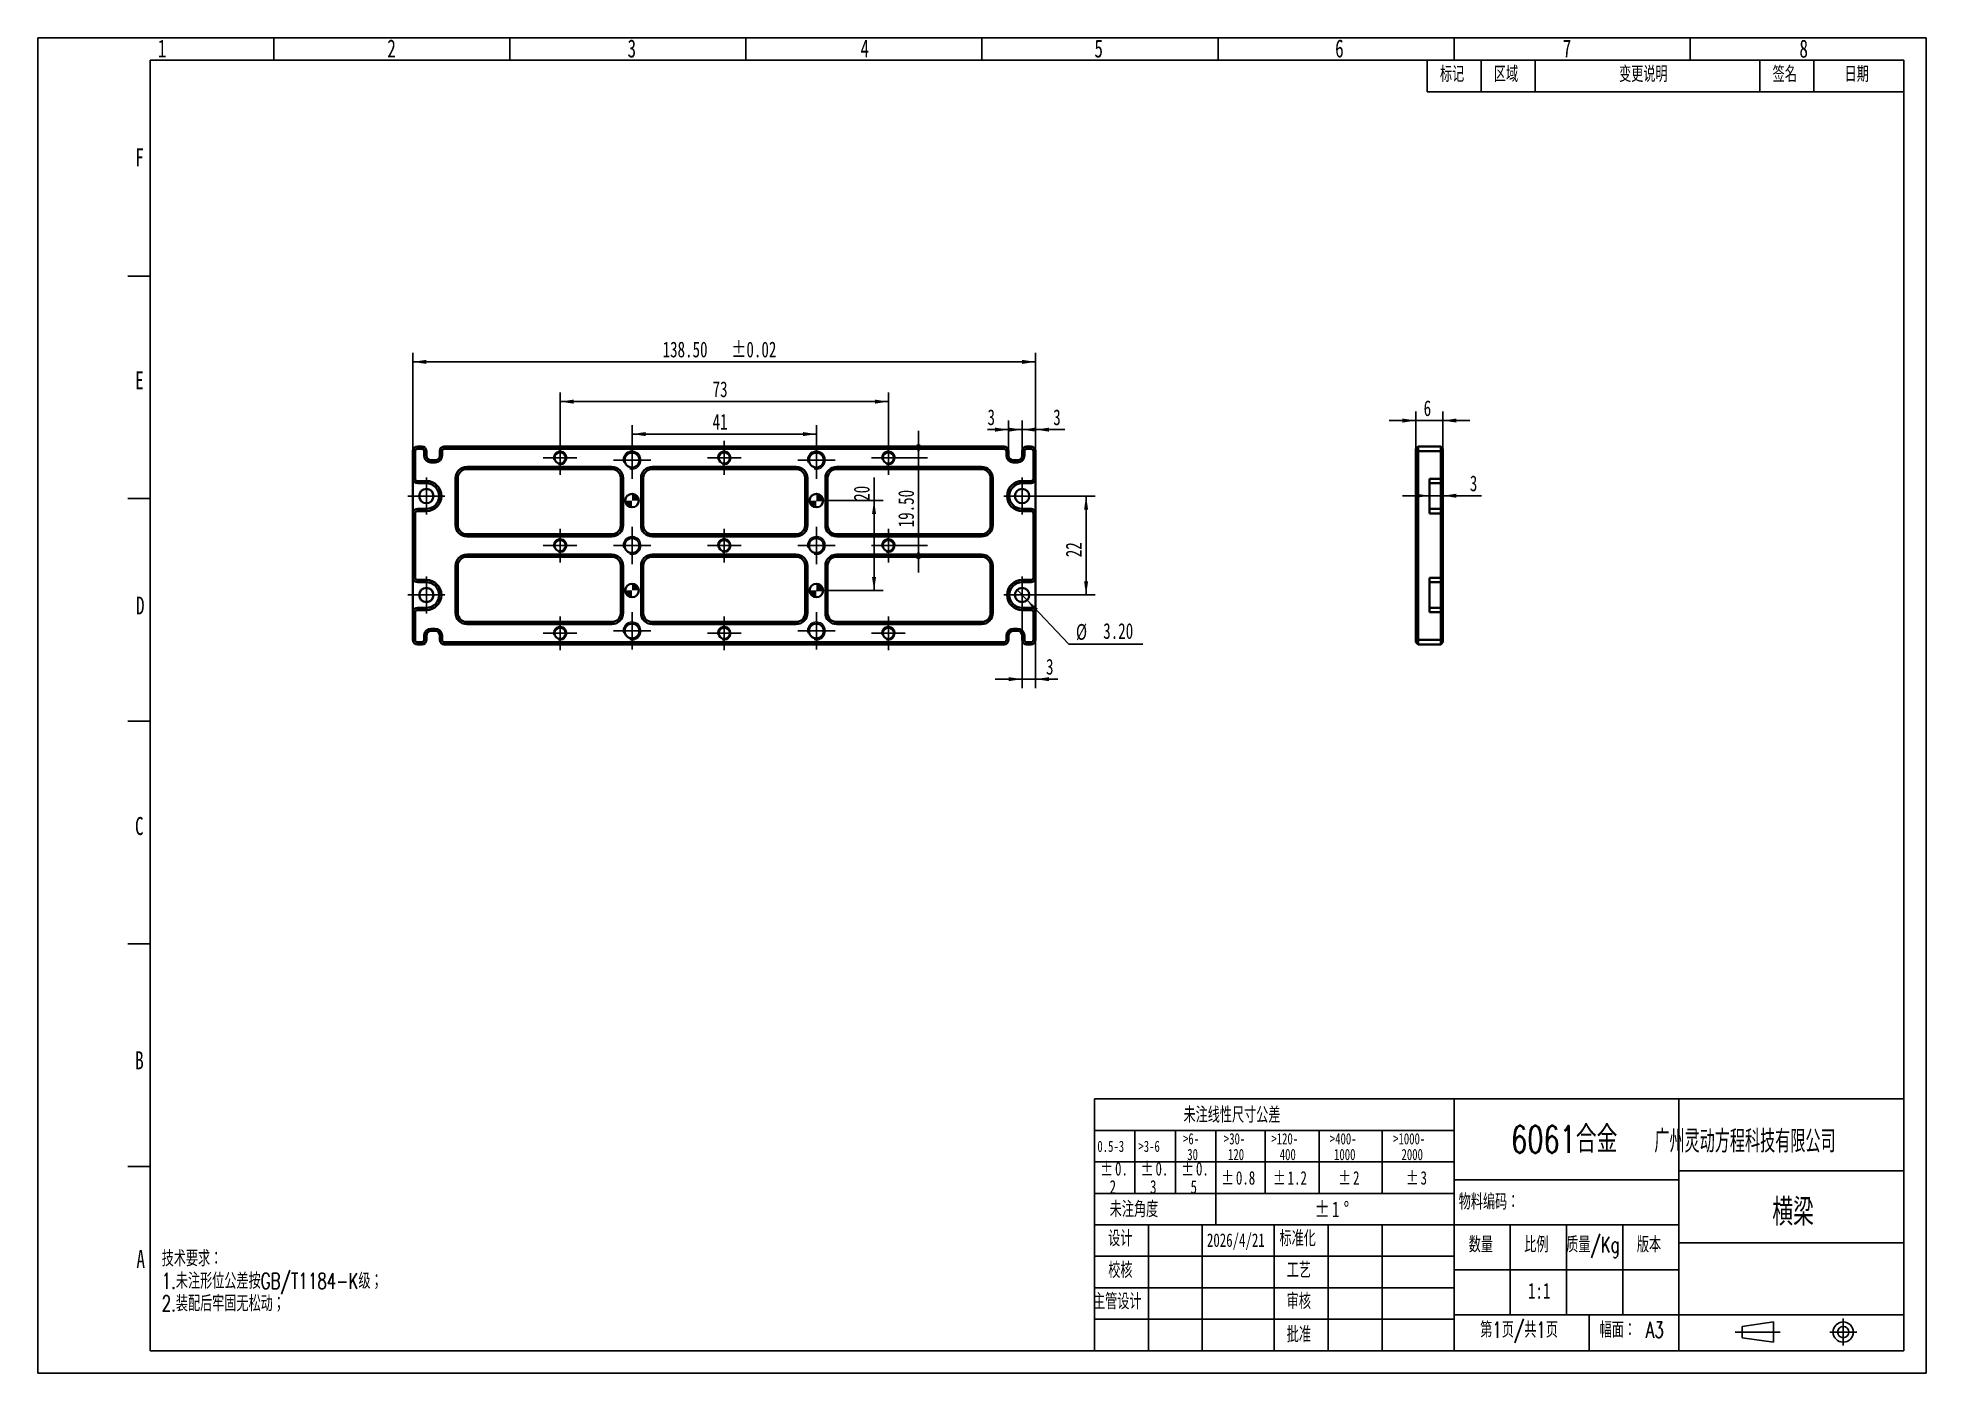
# Model space of a CAD drawing. Header units: millimetres. Extents: x 0 to 420, y 0 to 297.
import ezdxf

# ---------------------------------------------------------------- set-up
doc = ezdxf.new("R2010")
doc.units = ezdxf.units.MM
doc.linetypes.add('CENTERX2', pattern=[20.32, 12.7, -2.54, 2.54, -2.54])
for name, color, linetype in [('中心线', 6, 'CENTERX2'), ('尺寸线', 5, 'Continuous'), ('细实线', 7, 'Continuous')]:
    doc.layers.add(name, color=color, linetype=linetype)
doc.layers.add('图框', color=7, linetype='Continuous', lineweight=50)
doc.layers.add('粗实线', color=7, linetype='Continuous', lineweight=25)
doc.styles.add('SLDTEXTSTYLE0', font='TXT', dxfattribs={"width": 0.7, "bigfont": 'bigfont'})
doc.styles.add('SLDTEXTSTYLE1', font='TXT', dxfattribs={"width": 0.7})
doc.styles.add('SLDTEXTSTYLE2', font='TXT', dxfattribs={"width": 0.610802, "bigfont": 'bigfont'})
doc.dimstyles.new('SLDDIMSTYLE0', dxfattribs={"dimtxt": 3.5, "dimasz": 3, "dimexe": 0, "dimexo": 0.0625, "dimgap": 0.875, "dimtad": 2, "dimrnd": 1e-09, "dimzin": 4, "dimdsep": 46, "dimtxsty": 'SLDTEXTSTYLE1', "dimsah": 1, "dimcen": 0.09, "dimadec": 0, "dimazin": 1, "dimtol": 1, "dimtp": 0.02, "dimtm": 0.02, "dimtfac": 1, "dimtofl": 0, "dimtmove": 0, "dimatfit": 3, "dimfxl": 0, "dimfrac": 2, "dimtolj": 1, "dimarcsym": 0})
doc.dimstyles.new('SLDDIMSTYLE1', dxfattribs={"dimtxt": 3.5, "dimasz": 3, "dimexe": 0, "dimexo": 0.0625, "dimgap": 0.875, "dimtad": 2, "dimrnd": 1e-09, "dimzin": 12, "dimdsep": 46, "dimtxsty": 'SLDTEXTSTYLE1', "dimsah": 1, "dimcen": 0.09, "dimadec": 0, "dimazin": 3, "dimtfac": 1, "dimtmove": 0, "dimatfit": 0, "dimfxl": 0, "dimfrac": 2, "dimtolj": 1, "dimtzin": 12, "dimarcsym": 0})
doc.dimstyles.new('SLDDIMSTYLE2', dxfattribs={"dimtxt": 3.5, "dimasz": 3, "dimexe": 0, "dimexo": 0.0625, "dimgap": 0.875, "dimtad": 2, "dimrnd": 1e-09, "dimzin": 12, "dimdsep": 46, "dimtxsty": 'SLDTEXTSTYLE1', "dimsah": 1, "dimcen": 0.09, "dimadec": 0, "dimazin": 3, "dimtfac": 1, "dimtofl": 0, "dimtmove": 0, "dimatfit": 3, "dimfxl": 0, "dimfrac": 2, "dimtolj": 1, "dimtzin": 12, "dimarcsym": 0})
doc.dimstyles.new('SLDDIMSTYLE3', dxfattribs={"dimtxt": 3.5, "dimasz": 3, "dimexe": 0, "dimexo": 0.0625, "dimgap": 0.875, "dimtad": 2, "dimrnd": 1e-09, "dimzin": 4, "dimdsep": 46, "dimtxsty": 'SLDTEXTSTYLE1', "dimblk1": 'NONE', "dimsah": 1, "dimcen": 0, "dimadec": 0, "dimazin": 1, "dimtfac": 1, "dimtmove": 0, "dimatfit": 3, "dimldrblk": 'NONE', "dimfxl": 0, "dimfrac": 2, "dimtolj": 1, "dimtzin": 12, "dimarcsym": 0})
doc.dimstyles.new('SLDDIMSTYLE4', dxfattribs={"dimtxt": 3.5, "dimasz": 3, "dimexe": 0, "dimexo": 0.0625, "dimgap": 0.875, "dimtad": 2, "dimrnd": 1e-09, "dimzin": 4, "dimdsep": 46, "dimtxsty": 'SLDTEXTSTYLE1', "dimsah": 1, "dimcen": 0.09, "dimadec": 0, "dimazin": 1, "dimtfac": 1, "dimtmove": 0, "dimatfit": 0, "dimfxl": 0, "dimfrac": 2, "dimtolj": 1, "dimtzin": 12, "dimarcsym": 0})

msp = doc.modelspace()

# ---------------------------------------------------------------- texts
at = {"layer": '图框'}
for s, insert, char_height, attachment_point, style in [('1', (26.703, 296.623), 4, 1, 'SLDTEXTSTYLE1'), ('2', (77.733, 296.623), 4, 1, 'SLDTEXTSTYLE1'), ('3', (131.163, 296.623), 4, 1, 'SLDTEXTSTYLE1'), ('4', (182.99, 296.623), 4, 1, 'SLDTEXTSTYLE1'), ('5', (234.993, 296.623), 4, 1, 'SLDTEXTSTYLE1'), ('6', (288.543, 296.623), 4, 1, 'SLDTEXTSTYLE1'), ('7', (339.164, 296.623), 4, 1, 'SLDTEXTSTYLE1'), ('8', (391.796, 296.589), 4, 1, 'SLDTEXTSTYLE1'), ('F', (21.664, 272.403), 4, 1, 'SLDTEXTSTYLE1'), ('E', (21.664, 222.811), 4, 1, 'SLDTEXTSTYLE1'), ('D', (21.842, 172.741), 4, 1, 'SLDTEXTSTYLE1'), ('C', (21.62, 123.701), 4, 1, 'SLDTEXTSTYLE1'), ('B', (21.664, 71.591), 4, 1, 'SLDTEXTSTYLE1'), ('6061合金', (339.492, 55.024), 6, 2, 'SLDTEXTSTYLE0'), ('广州灵动方程科技有限公司', (359.538, 54.079), 5, 1, 'SLDTEXTSTYLE2'), ('物料编码：', (316.024, 39.886), 3.5, 1, 'SLDTEXTSTYLE0'), ('横梁', (390.395, 38.839), 6, 2, 'SLDTEXTSTYLE0'), ('设计', (238.07, 31.74), 3.5, 1, 'SLDTEXTSTYLE0'), ('2026/4/21', (260.026, 31.105), 3, 1, 'SLDTEXTSTYLE1'), ('标准化', (276.164, 31.74), 3.5, 1, 'SLDTEXTSTYLE0'), ('数量', (318.26, 30.366), 3.5, 1, 'SLDTEXTSTYLE0'), ('比例', (330.595, 30.366), 3.5, 1, 'SLDTEXTSTYLE0'), ('质量/Kg', (339.927, 30.366), 3.5, 1, 'SLDTEXTSTYLE0'), ('版本', (355.651, 30.366), 3.5, 1, 'SLDTEXTSTYLE0'), ('A', (21.945, 27.434), 4, 1, 'SLDTEXTSTYLE1'), ('技术要求：', (27.561, 27.272), 3.5, 1, 'SLDTEXTSTYLE0'), ('1.未注形位公差按GB/T1184-K级；', (27.561, 22.272), 3.5, 1, 'SLDTEXTSTYLE0'), ('校核', (238.07, 24.682), 3.5, 1, 'SLDTEXTSTYLE0'), ('工艺', (277.77, 24.682), 3.5, 1, 'SLDTEXTSTYLE0'), ('2.装配后牢固无松动；', (27.561, 17.272), 3.5, 1, 'SLDTEXTSTYLE0'), ('主管设计', (234.696, 17.73), 3.5, 1, 'SLDTEXTSTYLE0'), ('审核', (277.77, 17.765), 3.5, 1, 'SLDTEXTSTYLE0'), ('1:1', (331.406, 20.064), 3.5, 1, 'SLDTEXTSTYLE1'), ('批准', (277.77, 10.39), 3.5, 1, 'SLDTEXTSTYLE0'), ('第1页/共1页', (320.814, 11.406), 3.5, 1, 'SLDTEXTSTYLE0'), ('幅面： A3', (347.372, 11.406), 3.5, 1, 'SLDTEXTSTYLE0')]:
    msp.add_mtext(s, dxfattribs=dict(at, insert=insert, char_height=char_height, attachment_point=attachment_point, style=style))

# ---------------------------------------------------------------- blocks, each defined once
blk = doc.blocks.new('SW_TABLEANNOTATION_0')
at = {"layer": '细实线', "color": 0}
for p, q in [((0, 0), (0, -7)), ((0, 0), (12, 0)), ((0, 0), (0, -7)), ((106, 0), (0, 0)), ((12, 0), (12, -7)), ((12, 0), (24, 0)), ((24, 0), (24, -7)), ((24, 0), (74, 0)), ((74, 0), (74, -7)), ((74, 0), (86, 0)), ((86, 0), (86, -7)), ((86, 0), (106, 0)), ((106, 0), (106, -7)), ((106, -7), (106, 0)), ((0, -7), (12, -7)), ((0, -7), (106, -7)), ((12, -7), (24, -7)), ((24, -7), (74, -7)), ((74, -7), (86, -7)), ((86, -7), (106, -7))]:
    blk.add_line(p, q, dxfattribs=at)
at = {"layer": '细实线', "color": 0, "char_height": 3.5, "attachment_point": 1, "style": 'SLDTEXTSTYLE0'}
for s, insert in [('标记', (2.85, -1.34)), ('区域', (14.85, -1.34)), ('变更说明', (42.7, -1.34)), ('签名', (76.85, -1.34)), ('日期', (92.85, -1.34))]:
    blk.add_mtext(s, dxfattribs=dict(at, insert=insert))
blk = doc.blocks.new('SW_TABLEANNOTATION_1')
at = {"layer": '细实线', "color": 0}
for p, q in [((0, 0), (0, -7)), ((0, 0), (9, 0)), ((9, 0), (18, 0)), ((18, 0), (27, 0)), ((27, 0), (38, 0)), ((38, 0), (50, 0)), ((50, 0), (64, 0)), ((64, 0), (80, 0)), ((80, 0), (80, -7)), ((0, -7), (0, -14)), ((0, -7), (9, -7)), ((9, -7), (9, -14)), ((9, -7), (18, -7)), ((18, -7), (18, -14)), ((18, -7), (27, -7)), ((27, -7), (27, -14)), ((27, -7), (38, -7)), ((38, -7), (38, -14)), ((38, -7), (50, -7)), ((50, -7), (50, -14)), ((50, -7), (64, -7)), ((64, -7), (64, -14)), ((64, -7), (80, -7)), ((80, -7), (80, -14)), ((0, -14), (0, -21)), ((0, -14), (9, -14)), ((9, -14), (9, -21)), ((9, -14), (18, -14)), ((18, -14), (18, -21)), ((18, -14), (27, -14)), ((27, -14), (27, -21)), ((27, -14), (38, -14)), ((38, -14), (38, -21)), ((38, -14), (50, -14)), ((50, -14), (50, -21)), ((50, -14), (64, -14)), ((64, -14), (64, -21)), ((64, -14), (80, -14)), ((80, -14), (80, -21)), ((0, -21), (0, -28)), ((0, -21), (9, -21)), ((9, -21), (18, -21)), ((18, -21), (27, -21)), ((27, -21), (27, -28)), ((27, -21), (27, -28)), ((27, -21), (38, -21)), ((38, -21), (50, -21)), ((50, -21), (64, -21)), ((64, -21), (80, -21)), ((80, -21), (80, -28)), ((0, -28), (9, -28)), ((9, -28), (18, -28)), ((18, -28), (27, -28)), ((27, -28), (38, -28)), ((38, -28), (50, -28)), ((50, -28), (64, -28)), ((64, -28), (80, -28))]:
    blk.add_line(p, q, dxfattribs=at)
at = {"layer": '细实线', "color": 0, "attachment_point": 1}
for s, insert, char_height, style in [('未注线性尺寸公差', (19.82, -1.79), 3.5, 'SLDTEXTSTYLE0'), ('>6-', (19.71, -7.6), 2.5, 'SLDTEXTSTYLE1'), ('>30-', (28.79, -7.6), 2.5, 'SLDTEXTSTYLE1'), ('>120-', (39.36, -7.6), 2.5, 'SLDTEXTSTYLE1'), ('>400-', (52.36, -7.6), 2.5, 'SLDTEXTSTYLE1'), ('>1000-', (66.44, -7.6), 2.5, 'SLDTEXTSTYLE1'), ('0.5-3', (0.66, -9.28), 2.5, 'SLDTEXTSTYLE1'), ('>3-6', (9.79, -9.28), 2.5, 'SLDTEXTSTYLE1'), ('30', (20.65, -11.1), 2.5, 'SLDTEXTSTYLE1'), ('120', (29.72, -11.1), 2.5, 'SLDTEXTSTYLE1'), ('400', (41.22, -11.1), 2.5, 'SLDTEXTSTYLE1'), ('1000', (53.3, -11.1), 2.5, 'SLDTEXTSTYLE1'), ('2000', (68.3, -11.1), 2.5, 'SLDTEXTSTYLE1'), ('%%p', (1.3, -14.03), 3, 'SLDTEXTSTYLE1'), ('0.', (4.59, -14.03), 3, 'SLDTEXTSTYLE1'), ('%%p', (10.3, -14.03), 3, 'SLDTEXTSTYLE1'), ('0.', (13.59, -14.03), 3, 'SLDTEXTSTYLE1'), ('%%p', (19.3, -14.03), 3, 'SLDTEXTSTYLE1'), ('0.', (22.59, -14.03), 3, 'SLDTEXTSTYLE1'), ('%%p', (28.19, -16.05), 3, 'SLDTEXTSTYLE1'), ('0.8', (31.48, -16.05), 3, 'SLDTEXTSTYLE1'), ('%%p', (39.69, -16.05), 3, 'SLDTEXTSTYLE1'), ('1.2', (42.98, -16.05), 3, 'SLDTEXTSTYLE1'), ('%%p', (54.25, -16.05), 3, 'SLDTEXTSTYLE1'), ('2', (57.53, -16.05), 3, 'SLDTEXTSTYLE1'), ('%%p', (69.25, -16.05), 3, 'SLDTEXTSTYLE1'), ('3', (72.53, -16.05), 3, 'SLDTEXTSTYLE1'), ('2', (3.39, -18.06), 3, 'SLDTEXTSTYLE1'), ('3', (12.39, -18.06), 3, 'SLDTEXTSTYLE1'), ('5', (21.39, -18.06), 3, 'SLDTEXTSTYLE1'), ('未注角度', (3.41, -22.79), 3.5, 'SLDTEXTSTYLE0'), ('%%p', (49.01, -22.79), 3.5, 'SLDTEXTSTYLE1'), ('1', (52.84, -22.79), 3.5, 'SLDTEXTSTYLE1'), ('%%d', (55.43, -22.79), 3.5, 'SLDTEXTSTYLE1')]:
    blk.add_mtext(s, dxfattribs=dict(at, insert=insert, char_height=char_height, style=style))
blk = doc.blocks.new('_D')
at = {"layer": '尺寸线'}
for p, q in [((83.42, 198.93), (83.42, 226.92)), ((221.92, 198.93), (221.92, 226.92)), ((221.92, 224.92), (83.42, 224.92))]:
    blk.add_line(p, q, dxfattribs=at)
for points in [[(83.42, 224.92), (86.42, 224.47), (86.42, 225.37)], [(221.92, 224.92), (218.92, 225.37), (218.92, 224.47)]]:
    blk.add_solid(points, dxfattribs=at)
at = {"layer": '尺寸线', "char_height": 3.5, "attachment_point": 1, "style": 'SLDTEXTSTYLE1'}
for s, insert in [('138.50', (138.96, 229.43)), ('±0.02', (154.27, 229.43))]:
    blk.add_mtext(s, dxfattribs=dict(at, insert=insert))
blk = doc.blocks.new('_D_1')
at = {"layer": '尺寸线'}
for p, q in [((218.92, 205.08), (218.92, 211.85)), ((221.92, 205.08), (221.92, 211.85)), ((218.92, 209.85), (212.92, 209.85)), ((221.92, 209.85), (218.92, 209.85)), ((221.92, 209.85), (228.44, 209.85))]:
    blk.add_line(p, q, dxfattribs=at)
for points in [[(218.92, 209.85), (215.92, 210.3), (215.92, 209.4)], [(221.92, 209.85), (224.92, 209.4), (224.92, 210.3)]]:
    blk.add_solid(points, dxfattribs=at)
at = {"layer": '尺寸线', "insert": (225.84, 214.36), "char_height": 3.5, "attachment_point": 1, "style": 'SLDTEXTSTYLE1'}
blk.add_mtext('3', dxfattribs=at)
blk = doc.blocks.new('_D_2')
at = {"layer": '尺寸线'}
for p, q in [((215.92, 205.08), (215.92, 211.85)), ((218.92, 205.08), (218.92, 211.85)), ((215.92, 209.85), (211.22, 209.85)), ((218.92, 209.85), (215.92, 209.85)), ((218.92, 209.85), (224.92, 209.85))]:
    blk.add_line(p, q, dxfattribs=at)
for points in [[(215.92, 209.85), (212.92, 210.3), (212.92, 209.4)], [(218.92, 209.85), (221.92, 209.4), (221.92, 210.3)]]:
    blk.add_solid(points, dxfattribs=at)
at = {"layer": '尺寸线', "insert": (211.22, 214.36), "char_height": 3.5, "attachment_point": 1, "style": 'SLDTEXTSTYLE1'}
blk.add_mtext('3', dxfattribs=at)
blk = doc.blocks.new('_D_3')
at = {"layer": '尺寸线'}
for p, q in [((132.17, 207.23), (132.17, 210.86)), ((173.17, 207.23), (173.17, 210.86)), ((132.17, 208.86), (173.17, 208.86))]:
    blk.add_line(p, q, dxfattribs=at)
for points in [[(132.17, 208.86), (135.17, 208.41), (135.17, 209.31)], [(173.17, 208.86), (170.17, 209.31), (170.17, 208.41)]]:
    blk.add_solid(points, dxfattribs=at)
at = {"layer": '尺寸线', "insert": (150.08, 213.37), "char_height": 3.5, "attachment_point": 1, "style": 'SLDTEXTSTYLE1'}
blk.add_mtext('41', dxfattribs=at)
blk = doc.blocks.new('_D_4')
at = {"layer": '尺寸线'}
for p, q in [((116.17, 207.33), (116.17, 218.08)), ((116.17, 216.08), (189.17, 216.08)), ((189.17, 207.33), (189.17, 218.08))]:
    blk.add_line(p, q, dxfattribs=at)
for points in [[(116.17, 216.08), (119.17, 215.63), (119.17, 216.53)], [(189.17, 216.08), (186.17, 216.53), (186.17, 215.63)]]:
    blk.add_solid(points, dxfattribs=at)
at = {"layer": '尺寸线', "insert": (150.08, 220.59), "char_height": 3.5, "attachment_point": 1, "style": 'SLDTEXTSTYLE1'}
blk.add_mtext('73', dxfattribs=at)
blk = doc.blocks.new('_D_5')
at = {"layer": '尺寸线'}
for p, q in [((223.02, 195.08), (235.15, 195.08)), ((233.15, 195.08), (233.15, 173.08)), ((223.02, 173.08), (235.15, 173.08))]:
    blk.add_line(p, q, dxfattribs=at)
for points in [[(233.15, 195.08), (232.7, 192.08), (233.6, 192.08)], [(233.15, 173.08), (233.6, 176.08), (232.7, 176.08)]]:
    blk.add_solid(points, dxfattribs=at)
at = {"layer": '尺寸线', "insert": (228.63, 181.48), "char_height": 3.5, "attachment_point": 1, "rotation": 90, "style": 'SLDTEXTSTYLE1'}
blk.add_mtext('22', dxfattribs=at)
blk = doc.blocks.new('_D_6')
at = {"layer": '尺寸线'}
for p, q in [((217.82, 174.24), (220.02, 171.91)), ((220.02, 171.91), (229.3, 162.11)), ((229.3, 162.11), (245.77, 162.11))]:
    blk.add_line(p, q, dxfattribs=at)
blk.add_solid([(220.02, 171.91), (221.75, 169.43), (222.41, 170.04)], dxfattribs=at)
at = {"layer": '尺寸线', "char_height": 3.5, "attachment_point": 1, "style": 'SLDTEXTSTYLE1'}
for s, insert in [('%%c', (230.89, 166.62)), ('3.20', (236.96, 166.82))]:
    blk.add_mtext(s, dxfattribs=dict(at, insert=insert))
blk = doc.blocks.new('_None')
blk = doc.blocks.new('_D_7')
at = {"layer": '尺寸线'}
for p, q in [((195.87, 203.58), (195.87, 209.58)), ((192.92, 203.58), (197.87, 203.58)), ((195.87, 203.58), (195.87, 184.08)), ((192.92, 184.08), (197.87, 184.08)), ((195.87, 184.08), (195.87, 178.08))]:
    blk.add_line(p, q, dxfattribs=at)
for points in [[(195.87, 203.58), (196.32, 206.58), (195.42, 206.58)], [(195.87, 184.08), (195.42, 181.08), (196.32, 181.08)]]:
    blk.add_solid(points, dxfattribs=at)
at = {"layer": '尺寸线', "insert": (191.36, 188.12), "char_height": 3.5, "attachment_point": 1, "rotation": 90, "style": 'SLDTEXTSTYLE1'}
blk.add_mtext('19.50', dxfattribs=at)
blk = doc.blocks.new('_D_8')
at = {"layer": '尺寸线'}
for p, q in [((185.99, 194.08), (185.99, 199.2)), ((173.17, 194.08), (187.99, 194.08)), ((185.99, 194.08), (185.99, 174.08)), ((173.17, 174.08), (187.99, 174.08))]:
    blk.add_line(p, q, dxfattribs=at)
for points in [[(185.99, 194.08), (185.54, 191.08), (186.44, 191.08)], [(185.99, 174.08), (186.44, 177.08), (185.54, 177.08)]]:
    blk.add_solid(points, dxfattribs=at)
at = {"layer": '尺寸线', "insert": (181.48, 194.02), "char_height": 3.5, "attachment_point": 1, "rotation": 90, "style": 'SLDTEXTSTYLE1'}
blk.add_mtext('20', dxfattribs=at)
blk = doc.blocks.new('_D_9')
at = {"layer": '尺寸线'}
for p, q in [((218.92, 168.98), (218.92, 152.36)), ((221.92, 169.23), (221.92, 152.36)), ((218.92, 154.36), (212.92, 154.36)), ((221.92, 154.36), (218.92, 154.36)), ((221.92, 154.36), (226.83, 154.36))]:
    blk.add_line(p, q, dxfattribs=at)
for points in [[(218.92, 154.36), (215.92, 154.81), (215.92, 153.91)], [(221.92, 154.36), (224.92, 153.91), (224.92, 154.81)]]:
    blk.add_solid(points, dxfattribs=at)
at = {"layer": '尺寸线', "insert": (224.24, 158.87), "char_height": 3.5, "attachment_point": 1, "style": 'SLDTEXTSTYLE1'}
blk.add_mtext('3', dxfattribs=at)
blk = doc.blocks.new('SW_CENTERMARKSYMBOL_0')
at = {"layer": '中心线', "color": 0}
for p, q in [((-2.5, 0), (-4.1, 0)), ((0, 0), (-2.5, 0)), ((0, 2.5), (0, 4.1)), ((0, 0), (0, 2.5)), ((0, 0), (0, -2.5)), ((0, 0), (2.5, 0)), ((2.5, 0), (4.1, 0)), ((0, -2.5), (0, -4.1))]:
    blk.add_line(p, q, dxfattribs=at)
blk = doc.blocks.new('SW_CENTERMARKSYMBOL_1')
at = {"layer": '中心线', "color": 0}
for p, q in [((-2.5, 0), (-4.1, 0)), ((0, 0), (-2.5, 0)), ((0, 2.5), (0, 4.1)), ((0, 0), (0, 2.5)), ((0, 0), (0, -2.5)), ((0, 0), (2.5, 0)), ((2.5, 0), (4.1, 0)), ((0, -2.5), (0, -4.1))]:
    blk.add_line(p, q, dxfattribs=at)
blk = doc.blocks.new('SW_CENTERMARKSYMBOL_2')
at = {"layer": '中心线', "color": 0}
for p, q in [((-2.5, 0), (-4.1, 0)), ((0, 0), (-2.5, 0)), ((0, 2.5), (0, 4.1)), ((0, 0), (0, 2.5)), ((0, 0), (0, -2.5)), ((0, 0), (2.5, 0)), ((2.5, 0), (4.1, 0)), ((0, -2.5), (0, -4.1))]:
    blk.add_line(p, q, dxfattribs=at)
blk = doc.blocks.new('SW_CENTERMARKSYMBOL_3')
at = {"layer": '中心线', "color": 0}
for p, q in [((-2.5, 0), (-4.1, 0)), ((0, 0), (-2.5, 0)), ((0, 2.5), (0, 4.1)), ((0, 0), (0, 2.5)), ((0, 0), (0, -2.5)), ((0, 0), (2.5, 0)), ((2.5, 0), (4.1, 0)), ((0, -2.5), (0, -4.1))]:
    blk.add_line(p, q, dxfattribs=at)
blk = doc.blocks.new('SW_CENTERMARKSYMBOL_4')
at = {"layer": '中心线', "color": 0}
for p, q in [((-2.5, 0), (-4.15, 0)), ((0, 0), (-2.5, 0)), ((0, 2.5), (0, 4.15)), ((0, 0), (0, 2.5)), ((0, 0), (0, -2.5)), ((0, 0), (2.5, 0)), ((2.5, 0), (4.15, 0)), ((0, -2.5), (0, -4.15))]:
    blk.add_line(p, q, dxfattribs=at)
blk = doc.blocks.new('SW_CENTERMARKSYMBOL_5')
at = {"layer": '中心线', "color": 0}
for p, q in [((-2.5, 0), (-4.15, 0)), ((0, 0), (-2.5, 0)), ((0, 2.5), (0, 4.15)), ((0, 0), (0, 2.5)), ((0, 0), (0, -2.5)), ((0, 0), (2.5, 0)), ((2.5, 0), (4.15, 0)), ((0, -2.5), (0, -4.15))]:
    blk.add_line(p, q, dxfattribs=at)
blk = doc.blocks.new('SW_CENTERMARKSYMBOL_6')
at = {"layer": '中心线', "color": 0}
for p, q in [((-2.5, 0), (-4.15, 0)), ((0, 0), (-2.5, 0)), ((0, 2.5), (0, 4.15)), ((0, 0), (0, 2.5)), ((0, 0), (0, -2.5)), ((0, 0), (2.5, 0)), ((2.5, 0), (4.15, 0)), ((0, -2.5), (0, -4.15))]:
    blk.add_line(p, q, dxfattribs=at)
blk = doc.blocks.new('SW_CENTERMARKSYMBOL_7')
at = {"layer": '中心线', "color": 0}
for p, q in [((-2.5, 0), (-4.15, 0)), ((0, 0), (-2.5, 0)), ((0, 2.5), (0, 4.15)), ((0, 0), (0, 2.5)), ((0, 0), (0, -2.5)), ((0, 0), (2.5, 0)), ((2.5, 0), (4.15, 0)), ((0, -2.5), (0, -4.15))]:
    blk.add_line(p, q, dxfattribs=at)
blk = doc.blocks.new('SW_CENTERMARKSYMBOL_8')
at = {"layer": '中心线', "color": 0}
for p, q in [((-2.5, 0), (-4.15, 0)), ((0, 0), (-2.5, 0)), ((0, 2.5), (0, 4.15)), ((0, 0), (0, 2.5)), ((0, 0), (0, -2.5)), ((0, 0), (2.5, 0)), ((2.5, 0), (4.15, 0)), ((0, -2.5), (0, -4.15))]:
    blk.add_line(p, q, dxfattribs=at)
blk = doc.blocks.new('SW_CENTERMARKSYMBOL_9')
at = {"layer": '中心线', "color": 0}
for p, q in [((-2.5, 0), (-4.15, 0)), ((0, 0), (-2.5, 0)), ((0, 2.5), (0, 4.15)), ((0, 0), (0, 2.5)), ((0, 0), (0, -2.5)), ((0, 0), (2.5, 0)), ((2.5, 0), (4.15, 0)), ((0, -2.5), (0, -4.15))]:
    blk.add_line(p, q, dxfattribs=at)
blk = doc.blocks.new('SW_CENTERMARKSYMBOL_10')
at = {"layer": '中心线', "color": 0}
for p, q in [((-2.5, 0), (-3.75, 0)), ((0, 0), (-2.5, 0)), ((0, 2.5), (0, 3.75)), ((0, 0), (0, 2.5)), ((0, 0), (0, -2.5)), ((0, 0), (2.5, 0)), ((2.5, 0), (3.75, 0)), ((0, -2.5), (0, -3.75))]:
    blk.add_line(p, q, dxfattribs=at)
blk = doc.blocks.new('SW_CENTERMARKSYMBOL_11')
at = {"layer": '中心线', "color": 0}
for p, q in [((-2.5, 0), (-3.75, 0)), ((0, 0), (-2.5, 0)), ((0, 2.5), (0, 3.75)), ((0, 0), (0, 2.5)), ((0, 0), (0, -2.5)), ((0, 0), (2.5, 0)), ((2.5, 0), (3.75, 0)), ((0, -2.5), (0, -3.75))]:
    blk.add_line(p, q, dxfattribs=at)
blk = doc.blocks.new('SW_CENTERMARKSYMBOL_12')
at = {"layer": '中心线', "color": 0}
for p, q in [((-2.5, 0), (-3.75, 0)), ((0, 0), (-2.5, 0)), ((0, 2.5), (0, 3.75)), ((0, 0), (0, 2.5)), ((0, 0), (0, -2.5)), ((0, 0), (2.5, 0)), ((2.5, 0), (3.75, 0)), ((0, -2.5), (0, -3.75))]:
    blk.add_line(p, q, dxfattribs=at)
blk = doc.blocks.new('SW_CENTERMARKSYMBOL_13')
at = {"layer": '中心线', "color": 0}
for p, q in [((-2.5, 0), (-3.75, 0)), ((0, 0), (-2.5, 0)), ((0, 2.5), (0, 3.75)), ((0, 0), (0, 2.5)), ((0, 0), (0, -2.5)), ((0, 0), (2.5, 0)), ((2.5, 0), (3.75, 0)), ((0, -2.5), (0, -3.75))]:
    blk.add_line(p, q, dxfattribs=at)
blk = doc.blocks.new('SW_CENTERMARKSYMBOL_14')
at = {"layer": '中心线', "color": 0}
for p, q in [((-2.5, 0), (-3.75, 0)), ((0, 0), (-2.5, 0)), ((0, 2.5), (0, 3.75)), ((0, 0), (0, 2.5)), ((0, 0), (0, -2.5)), ((0, 0), (2.5, 0)), ((2.5, 0), (3.75, 0)), ((0, -2.5), (0, -3.75))]:
    blk.add_line(p, q, dxfattribs=at)
blk = doc.blocks.new('SW_CENTERMARKSYMBOL_15')
at = {"layer": '中心线', "color": 0}
for p, q in [((-2.5, 0), (-3.75, 0)), ((0, 0), (-2.5, 0)), ((0, 2.5), (0, 3.75)), ((0, 0), (0, 2.5)), ((0, 0), (0, -2.5)), ((0, 0), (2.5, 0)), ((2.5, 0), (3.75, 0)), ((0, -2.5), (0, -3.75))]:
    blk.add_line(p, q, dxfattribs=at)
blk = doc.blocks.new('SW_CENTERMARKSYMBOL_16')
at = {"layer": '中心线', "color": 0}
for p, q in [((-2.5, 0), (-3.75, 0)), ((0, 0), (-2.5, 0)), ((0, 2.5), (0, 3.75)), ((0, 0), (0, 2.5)), ((0, 0), (0, -2.5)), ((0, 0), (2.5, 0)), ((2.5, 0), (3.75, 0)), ((0, -2.5), (0, -3.75))]:
    blk.add_line(p, q, dxfattribs=at)
blk = doc.blocks.new('SW_CENTERMARKSYMBOL_17')
at = {"layer": '中心线', "color": 0}
for p, q in [((-2.5, 0), (-3.75, 0)), ((0, 0), (-2.5, 0)), ((0, 2.5), (0, 3.75)), ((0, 0), (0, 2.5)), ((0, 0), (0, -2.5)), ((0, 0), (2.5, 0)), ((2.5, 0), (3.75, 0)), ((0, -2.5), (0, -3.75))]:
    blk.add_line(p, q, dxfattribs=at)
blk = doc.blocks.new('SW_CENTERMARKSYMBOL_18')
at = {"layer": '中心线', "color": 0}
for p, q in [((-2.5, 0), (-3.75, 0)), ((0, 0), (-2.5, 0)), ((0, 2.5), (0, 3.75)), ((0, 0), (0, 2.5)), ((0, 0), (0, -2.5)), ((0, 0), (2.5, 0)), ((2.5, 0), (3.75, 0)), ((0, -2.5), (0, -3.75))]:
    blk.add_line(p, q, dxfattribs=at)
blk = doc.blocks.new('SW_DOWELSYMBOL_0')
at = {"linetype": 'Continuous', "lineweight": 0}
h = blk.add_hatch(color=0, dxfattribs=at)
edge = h.paths.add_edge_path(flags=0)
edge.add_arc((0, 0), 1.5, 180, 270)
edge.add_line((0, -1.5), (0, 0))
edge.add_line((0, 0), (-1.5, 0))
h = blk.add_hatch(color=0, dxfattribs=at)
edge = h.paths.add_edge_path(flags=0)
edge.add_arc((0, 0), 1.5, 0, 90)
edge.add_line((0, 1.5), (0, 0))
edge.add_line((0, 0), (1.5, 0))
at = {"color": 0, "linetype": 'Continuous', "lineweight": 0}
blk.add_circle((0, 0), 1.5, dxfattribs=at)
blk = doc.blocks.new('SW_DOWELSYMBOL_1')
at = {"linetype": 'Continuous', "lineweight": 0}
h = blk.add_hatch(color=0, dxfattribs=at)
edge = h.paths.add_edge_path(flags=0)
edge.add_arc((0, 0), 1.5, 180, 270)
edge.add_line((0, -1.5), (0, 0))
edge.add_line((0, 0), (-1.5, 0))
h = blk.add_hatch(color=0, dxfattribs=at)
edge = h.paths.add_edge_path(flags=0)
edge.add_arc((0, 0), 1.5, 0, 90)
edge.add_line((0, 1.5), (0, 0))
edge.add_line((0, 0), (1.5, 0))
at = {"color": 0, "linetype": 'Continuous', "lineweight": 0}
blk.add_circle((0, 0), 1.5, dxfattribs=at)
blk = doc.blocks.new('SW_DOWELSYMBOL_2')
at = {"linetype": 'Continuous', "lineweight": 0}
h = blk.add_hatch(color=0, dxfattribs=at)
edge = h.paths.add_edge_path(flags=0)
edge.add_arc((0, 0), 1.5, 180, 270)
edge.add_line((0, -1.5), (0, 0))
edge.add_line((0, 0), (-1.5, 0))
h = blk.add_hatch(color=0, dxfattribs=at)
edge = h.paths.add_edge_path(flags=0)
edge.add_arc((0, 0), 1.5, 0, 90)
edge.add_line((0, 1.5), (0, 0))
edge.add_line((0, 0), (1.5, 0))
at = {"color": 0, "linetype": 'Continuous', "lineweight": 0}
blk.add_circle((0, 0), 1.5, dxfattribs=at)
blk = doc.blocks.new('SW_DOWELSYMBOL_3')
at = {"linetype": 'Continuous', "lineweight": 0}
h = blk.add_hatch(color=0, dxfattribs=at)
edge = h.paths.add_edge_path(flags=0)
edge.add_arc((0, 0), 1.5, 180, 270)
edge.add_line((0, -1.5), (0, 0))
edge.add_line((0, 0), (-1.5, 0))
h = blk.add_hatch(color=0, dxfattribs=at)
edge = h.paths.add_edge_path(flags=0)
edge.add_arc((0, 0), 1.5, 0, 90)
edge.add_line((0, 1.5), (0, 0))
edge.add_line((0, 0), (1.5, 0))
at = {"color": 0, "linetype": 'Continuous', "lineweight": 0}
blk.add_circle((0, 0), 1.5, dxfattribs=at)
blk = doc.blocks.new('_D_10')
at = {"layer": '尺寸线'}
for p, q in [((306.52, 211.87), (300.52, 211.87)), ((306.52, 205.08), (306.52, 213.87)), ((312.52, 211.87), (306.52, 211.87)), ((312.52, 205.08), (312.52, 213.87)), ((312.52, 211.87), (318.52, 211.87))]:
    blk.add_line(p, q, dxfattribs=at)
for points in [[(306.52, 211.87), (303.52, 212.32), (303.52, 211.42)], [(312.52, 211.87), (315.52, 211.42), (315.52, 212.32)]]:
    blk.add_solid(points, dxfattribs=at)
at = {"layer": '尺寸线', "insert": (308.22, 216.38), "char_height": 3.5, "attachment_point": 1, "style": 'SLDTEXTSTYLE1'}
blk.add_mtext('6', dxfattribs=at)
blk = doc.blocks.new('_D_11')
at = {"layer": '尺寸线'}
for p, q in [((309.52, 195.15), (303.52, 195.15)), ((309.52, 195.15), (312.52, 195.15)), ((312.52, 195.15), (321.09, 195.15))]:
    blk.add_line(p, q, dxfattribs=at)
for points in [[(309.52, 195.15), (306.52, 195.6), (306.52, 194.7)], [(312.52, 195.15), (315.52, 194.7), (315.52, 195.6)]]:
    blk.add_solid(points, dxfattribs=at)
at = {"layer": '尺寸线', "insert": (318.49, 199.66), "char_height": 3.5, "attachment_point": 1, "style": 'SLDTEXTSTYLE1'}
blk.add_mtext('3', dxfattribs=at)

# ---------------------------------------------------------------- dimensions: what is measured, and where the dimension line sits
at = {"layer": '尺寸线'}
for base, p1, p2, dimstyle, picture, middle in [((83.419, 224.921), (221.919, 198.926), (83.419, 198.926), 'SLDDIMSTYLE0', '_D', (152.669, 224.921)), ((189.169, 216.076), (116.169, 207.326), (189.169, 207.326), 'SLDDIMSTYLE2', '_D_4', (152.669, 216.076)), ((215.919, 209.845), (218.919, 205.076), (215.919, 205.076), 'SLDDIMSTYLE1', '_D_2', (212.517, 209.845)), ((218.919, 209.845), (221.919, 205.076), (218.919, 205.076), 'SLDDIMSTYLE1', '_D_1', (227.14, 209.845)), ((306.518, 211.872), (312.518, 205.076), (306.518, 205.076), 'SLDDIMSTYLE1', '_D_10', (309.518, 211.872)), ((173.169, 208.855), (132.169, 207.226), (173.169, 207.226), 'SLDDIMSTYLE2', '_D_3', (152.669, 208.855)), ((312.518, 195.148), (309.518, 198.926), (312.518, 198.926), 'SLDDIMSTYLE1', '_D_11', (319.79, 195.148)), ((218.919, 154.357), (221.919, 169.226), (218.919, 168.976), 'SLDDIMSTYLE1', '_D_9', (225.534, 154.357))]:
    dim = msp.add_linear_dim(base=base, p1=p1, p2=p2, dimstyle=dimstyle, dxfattribs=at)
    dim.commit()
    dim.dimension.update_dxf_attribs({"geometry": picture, "text_midpoint": middle, "dimtype": 160})
for base, p1, p2, dimstyle, picture, middle in [((195.869, 184.076), (192.919, 203.576), (192.919, 184.076), 'SLDDIMSTYLE4', '_D_7', (195.869, 193.826)), ((185.992, 174.076), (173.169, 194.076), (173.169, 174.076), 'SLDDIMSTYLE2', '_D_8', (185.992, 196.611)), ((233.146, 173.076), (223.019, 195.076), (223.019, 173.076), 'SLDDIMSTYLE2', '_D_5', (233.146, 184.076))]:
    dim = msp.add_linear_dim(base=base, p1=p1, p2=p2, angle=90, dimstyle=dimstyle, dxfattribs=at)
    dim.commit()
    dim.dimension.update_dxf_attribs({"geometry": picture, "text_midpoint": middle, "dimtype": 160})
dim = msp.add_diameter_dim_2p(p1=(217.819, 174.238), p2=(220.019, 171.914), dimstyle='SLDDIMSTYLE3', dxfattribs=at)
dim.commit()
dim.dimension.update_dxf_attribs({"geometry": '_D_6', "text_midpoint": (238.33, 165.405), "dimtype": 163})

# ---------------------------------------------------------------- linework, layer by layer
at = {"color": 7, "linetype": 'Continuous', "lineweight": 35}
for p, q in [((84.419, 205.576), (84.419, 206.076)), ((84.419, 206.076), (85.419, 206.076)), ((85.419, 205.576), (85.419, 206.076)), ((90.419, 205.576), (90.419, 206.076)), ((90.419, 206.076), (214.919, 206.076)), ((214.919, 206.076), (214.919, 205.576)), ((219.919, 206.076), (220.919, 206.076)), ((219.919, 206.076), (219.919, 205.576)), ((220.919, 206.076), (220.919, 205.576)), ((307.018, 206.076), (306.518, 205.576)), ((307.018, 206.076), (307.018, 205.076)), ((307.018, 206.076), (312.018, 206.076)), ((312.018, 205.076), (312.018, 206.076)), ((312.518, 205.576), (312.018, 206.076)), ((83.419, 198.926), (83.419, 205.076)), ((83.919, 205.076), (83.419, 205.076)), ((83.919, 205.076), (83.919, 198.926)), ((85.419, 205.576), (84.419, 205.576)), ((85.919, 204.076), (85.919, 205.076)), ((85.919, 205.076), (86.419, 205.076)), ((85.919, 204.076), (86.419, 204.076)), ((86.419, 205.076), (86.419, 204.076)), ((87.419, 202.576), (87.419, 203.076)), ((87.419, 203.076), (88.419, 203.076)), ((88.419, 202.576), (87.419, 202.576)), ((88.419, 202.576), (88.419, 203.076)), ((89.919, 205.076), (89.419, 205.076)), ((89.419, 204.076), (89.419, 205.076)), ((89.919, 204.076), (89.419, 204.076)), ((89.919, 205.076), (89.919, 204.076)), ((214.919, 205.576), (90.419, 205.576)), ((215.419, 204.076), (215.419, 205.076)), ((215.919, 205.076), (215.419, 205.076)), ((215.919, 204.076), (215.419, 204.076)), ((215.919, 205.076), (215.919, 204.076)), ((216.919, 203.076), (216.919, 202.576)), ((216.919, 203.076), (217.919, 203.076)), ((217.919, 202.576), (216.919, 202.576)), ((217.919, 203.076), (217.919, 202.576)), ((218.919, 204.076), (218.919, 205.076)), ((218.919, 205.076), (219.419, 205.076)), ((218.919, 204.076), (219.419, 204.076)), ((219.419, 205.076), (219.419, 204.076)), ((220.919, 205.576), (219.919, 205.576)), ((221.419, 198.926), (221.419, 205.076)), ((221.919, 205.076), (221.419, 205.076)), ((221.919, 205.076), (221.919, 198.926)), ((306.518, 205.076), (306.518, 205.576)), ((307.018, 205.076), (306.518, 205.076)), ((306.518, 163.076), (306.518, 205.076)), ((307.018, 205.076), (307.018, 163.076)), ((312.018, 205.076), (307.018, 205.076)), ((312.018, 198.926), (312.018, 205.076)), ((312.518, 205.076), (312.018, 205.076)), ((312.518, 205.576), (312.518, 205.076)), ((312.518, 205.076), (312.518, 198.926)), ((83.919, 198.926), (83.419, 198.926)), ((83.419, 198.926), (83.419, 191.226)), ((84.419, 198.426), (86.419, 198.426)), ((84.419, 198.426), (84.419, 197.926)), ((86.419, 197.926), (84.419, 197.926)), ((86.419, 198.426), (86.419, 197.926)), ((92.919, 188.576), (92.919, 199.076)), ((93.419, 199.076), (92.919, 199.076)), ((93.419, 199.076), (93.419, 188.576)), ((95.419, 201.576), (127.669, 201.576)), ((95.419, 201.076), (95.419, 201.576)), ((127.669, 201.076), (95.419, 201.076)), ((127.669, 201.576), (127.669, 201.076)), ((130.169, 199.076), (129.669, 199.076)), ((129.669, 188.576), (129.669, 199.076)), ((130.169, 199.076), (130.169, 188.576)), ((134.169, 188.576), (134.169, 199.076)), ((134.669, 199.076), (134.169, 199.076)), ((134.669, 199.076), (134.669, 188.576)), ((136.669, 201.576), (168.669, 201.576)), ((136.669, 201.076), (136.669, 201.576)), ((168.669, 201.076), (136.669, 201.076)), ((168.669, 201.576), (168.669, 201.076)), ((171.169, 199.076), (170.669, 199.076)), ((170.669, 188.576), (170.669, 199.076)), ((171.169, 199.076), (171.169, 188.576)), ((175.169, 188.576), (175.169, 199.076)), ((175.669, 199.076), (175.169, 199.076)), ((175.669, 199.076), (175.669, 188.576)), ((177.669, 201.576), (209.919, 201.576)), ((177.669, 201.076), (177.669, 201.576)), ((209.919, 201.076), (177.669, 201.076)), ((209.919, 201.576), (209.919, 201.076)), ((211.919, 188.576), (211.919, 199.076)), ((212.419, 199.076), (211.919, 199.076)), ((212.419, 199.076), (212.419, 188.576)), ((218.919, 198.426), (220.919, 198.426)), ((218.919, 197.926), (218.919, 198.426)), ((220.919, 197.926), (218.919, 197.926)), ((220.919, 197.926), (220.919, 198.426)), ((221.919, 198.926), (221.419, 198.926)), ((221.919, 191.226), (221.919, 198.926)), ((309.518, 198.926), (312.018, 198.926)), ((309.518, 198.926), (309.518, 191.226)), ((312.018, 197.926), (309.518, 197.926)), ((312.018, 197.926), (312.018, 198.926)), ((312.518, 198.926), (312.018, 198.926)), ((312.518, 198.426), (312.018, 197.926)), ((312.018, 192.226), (312.018, 197.926)), ((312.518, 198.926), (312.518, 198.426)), ((312.518, 198.426), (312.518, 191.726)), ((83.919, 191.226), (83.419, 191.226)), ((83.419, 176.926), (83.419, 191.226)), ((83.919, 191.226), (83.919, 176.926)), ((84.419, 191.726), (84.419, 192.226)), ((84.419, 192.226), (86.419, 192.226)), ((86.419, 191.726), (84.419, 191.726)), ((86.419, 191.726), (86.419, 192.226)), ((218.919, 192.226), (218.919, 191.726)), ((218.919, 192.226), (220.919, 192.226)), ((220.919, 191.726), (218.919, 191.726)), ((220.919, 192.226), (220.919, 191.726)), ((221.419, 176.926), (221.419, 191.226)), ((221.919, 191.226), (221.419, 191.226)), ((221.919, 191.226), (221.919, 176.926)), ((309.518, 192.226), (312.018, 192.226)), ((312.018, 191.226), (309.518, 191.226)), ((312.018, 191.226), (312.018, 192.226)), ((312.518, 191.726), (312.018, 192.226)), ((312.018, 176.926), (312.018, 191.226)), ((312.518, 191.226), (312.018, 191.226)), ((312.518, 191.726), (312.518, 191.226)), ((312.518, 191.226), (312.518, 176.926)), ((93.419, 188.576), (92.919, 188.576)), ((95.419, 186.576), (95.419, 186.076)), ((95.419, 186.576), (127.669, 186.576)), ((127.669, 186.076), (95.419, 186.076)), ((127.669, 186.076), (127.669, 186.576)), ((130.169, 188.576), (129.669, 188.576)), ((134.669, 188.576), (134.169, 188.576)), ((136.669, 186.576), (136.669, 186.076)), ((136.669, 186.576), (168.669, 186.576)), ((168.669, 186.076), (136.669, 186.076)), ((168.669, 186.076), (168.669, 186.576)), ((171.169, 188.576), (170.669, 188.576)), ((175.669, 188.576), (175.169, 188.576)), ((177.669, 186.576), (177.669, 186.076)), ((177.669, 186.576), (209.919, 186.576)), ((209.919, 186.076), (177.669, 186.076)), ((209.919, 186.076), (209.919, 186.576)), ((212.419, 188.576), (211.919, 188.576)), ((95.419, 182.076), (127.669, 182.076)), ((95.419, 181.576), (95.419, 182.076)), ((127.669, 181.576), (95.419, 181.576)), ((127.669, 182.076), (127.669, 181.576)), ((136.669, 182.076), (168.669, 182.076)), ((136.669, 181.576), (136.669, 182.076)), ((168.669, 181.576), (136.669, 181.576)), ((168.669, 182.076), (168.669, 181.576)), ((177.669, 182.076), (209.919, 182.076)), ((177.669, 181.576), (177.669, 182.076)), ((209.919, 181.576), (177.669, 181.576)), ((209.919, 182.076), (209.919, 181.576)), ((83.919, 176.926), (83.419, 176.926)), ((83.419, 176.926), (83.419, 169.226)), ((84.419, 176.426), (86.419, 176.426)), ((84.419, 176.426), (84.419, 175.926)), ((86.419, 176.426), (86.419, 175.926)), ((92.919, 169.076), (92.919, 179.576)), ((93.419, 179.576), (92.919, 179.576)), ((93.419, 179.576), (93.419, 169.076)), ((129.669, 169.076), (129.669, 179.576)), ((130.169, 179.576), (129.669, 179.576)), ((130.169, 179.576), (130.169, 169.076)), ((134.169, 169.076), (134.169, 179.576)), ((134.669, 179.576), (134.169, 179.576)), ((134.669, 179.576), (134.669, 169.076)), ((171.169, 179.576), (170.669, 179.576)), ((170.669, 169.076), (170.669, 179.576)), ((171.169, 179.576), (171.169, 169.076)), ((175.169, 169.076), (175.169, 179.576)), ((175.669, 179.576), (175.169, 179.576)), ((175.669, 179.576), (175.669, 169.076)), ((211.919, 169.076), (211.919, 179.576)), ((212.419, 179.576), (211.919, 179.576)), ((212.419, 179.576), (212.419, 169.076)), ((218.919, 176.426), (220.919, 176.426)), ((218.919, 175.926), (218.919, 176.426)), ((220.919, 175.926), (220.919, 176.426)), ((221.919, 176.926), (221.419, 176.926)), ((221.919, 169.226), (221.919, 176.926)), ((309.518, 176.926), (312.018, 176.926)), ((309.518, 176.926), (309.518, 169.226)), ((312.518, 176.926), (312.018, 176.926)), ((312.018, 175.926), (312.018, 176.926)), ((312.518, 176.426), (312.018, 175.926)), ((312.518, 176.926), (312.518, 176.426)), ((312.518, 176.426), (312.518, 169.726)), ((86.419, 175.926), (84.419, 175.926)), ((220.919, 175.926), (218.919, 175.926)), ((312.018, 175.926), (309.518, 175.926)), ((312.018, 170.226), (312.018, 175.926)), ((83.419, 163.076), (83.419, 169.226)), ((83.919, 169.226), (83.419, 169.226)), ((83.919, 169.226), (83.919, 163.076)), ((84.419, 169.726), (84.419, 170.226)), ((84.419, 170.226), (86.419, 170.226)), ((86.419, 169.726), (84.419, 169.726)), ((86.419, 169.726), (86.419, 170.226)), ((93.419, 169.076), (92.919, 169.076)), ((130.169, 169.076), (129.669, 169.076)), ((134.669, 169.076), (134.169, 169.076)), ((171.169, 169.076), (170.669, 169.076)), ((175.669, 169.076), (175.169, 169.076)), ((212.419, 169.076), (211.919, 169.076)), ((218.919, 170.226), (218.919, 169.726)), ((218.919, 170.226), (220.919, 170.226)), ((220.919, 169.726), (218.919, 169.726)), ((220.919, 170.226), (220.919, 169.726)), ((221.419, 163.076), (221.419, 169.226)), ((221.919, 169.226), (221.419, 169.226)), ((221.919, 169.226), (221.919, 163.076)), ((309.518, 170.226), (312.018, 170.226)), ((312.018, 169.226), (309.518, 169.226)), ((312.018, 169.226), (312.018, 170.226)), ((312.518, 169.726), (312.018, 170.226)), ((312.018, 163.076), (312.018, 169.226)), ((312.518, 169.226), (312.018, 169.226)), ((312.518, 169.726), (312.518, 169.226)), ((312.518, 169.226), (312.518, 163.076)), ((85.919, 163.076), (85.919, 164.076)), ((85.919, 164.076), (86.419, 164.076)), ((86.419, 164.076), (86.419, 163.076)), ((87.419, 165.576), (88.419, 165.576)), ((87.419, 165.576), (87.419, 165.076)), ((88.419, 165.076), (87.419, 165.076)), ((88.419, 165.576), (88.419, 165.076)), ((89.419, 163.076), (89.419, 164.076)), ((89.919, 164.076), (89.419, 164.076)), ((89.919, 164.076), (89.919, 163.076)), ((95.419, 167.076), (95.419, 166.576)), ((95.419, 167.076), (127.669, 167.076)), ((127.669, 166.576), (95.419, 166.576)), ((127.669, 166.576), (127.669, 167.076)), ((136.669, 167.076), (136.669, 166.576)), ((136.669, 167.076), (168.669, 167.076)), ((168.669, 166.576), (136.669, 166.576)), ((168.669, 166.576), (168.669, 167.076)), ((177.669, 167.076), (177.669, 166.576)), ((177.669, 167.076), (209.919, 167.076)), ((209.919, 166.576), (177.669, 166.576)), ((209.919, 166.576), (209.919, 167.076)), ((215.419, 163.076), (215.419, 164.076)), ((215.919, 164.076), (215.419, 164.076)), ((215.919, 164.076), (215.919, 163.076)), ((216.919, 165.576), (217.919, 165.576)), ((216.919, 165.076), (216.919, 165.576)), ((217.919, 165.076), (216.919, 165.076)), ((217.919, 165.076), (217.919, 165.576)), ((218.919, 163.076), (218.919, 164.076)), ((218.919, 164.076), (219.419, 164.076)), ((219.419, 164.076), (219.419, 163.076)), ((83.919, 163.076), (83.419, 163.076)), ((84.419, 162.576), (85.419, 162.576)), ((84.419, 162.576), (84.419, 162.076)), ((85.419, 162.076), (84.419, 162.076)), ((85.419, 162.576), (85.419, 162.076)), ((85.919, 163.076), (86.419, 163.076)), ((89.919, 163.076), (89.419, 163.076)), ((90.419, 162.576), (214.919, 162.576)), ((90.419, 162.576), (90.419, 162.076)), ((214.919, 162.076), (90.419, 162.076)), ((214.919, 162.076), (214.919, 162.576)), ((215.919, 163.076), (215.419, 163.076)), ((218.919, 163.076), (219.419, 163.076)), ((219.919, 162.576), (220.919, 162.576)), ((219.919, 162.076), (219.919, 162.576)), ((220.919, 162.076), (219.919, 162.076)), ((220.919, 162.076), (220.919, 162.576)), ((221.919, 163.076), (221.419, 163.076)), ((307.018, 163.076), (306.518, 163.076)), ((306.518, 162.576), (306.518, 163.076)), ((307.018, 162.076), (306.518, 162.576)), ((307.018, 163.076), (307.018, 162.076)), ((307.018, 163.076), (312.018, 163.076)), ((312.018, 162.076), (307.018, 162.076)), ((312.018, 162.076), (312.018, 163.076)), ((312.518, 163.076), (312.018, 163.076)), ((312.518, 162.576), (312.018, 162.076)), ((312.518, 163.076), (312.518, 162.576))]:
    msp.add_line(p, q, dxfattribs=at)
for centre, radius in [((116.169, 203.576), 1.25), ((132.169, 203.076), 1.65), ((152.669, 203.576), 1.25), ((173.169, 203.076), 1.65), ((189.169, 203.576), 1.25), ((86.419, 195.076), 1.6), ((132.169, 194.076), 1.5), ((173.169, 194.076), 1.5), ((218.919, 195.076), 1.6), ((116.169, 184.076), 1.25), ((132.169, 184.076), 1.65), ((152.669, 184.076), 1.25), ((173.169, 184.076), 1.65), ((189.169, 184.076), 1.25), ((86.419, 173.076), 1.6), ((132.169, 174.076), 1.5), ((173.169, 174.076), 1.5), ((218.919, 173.076), 1.6), ((116.169, 164.576), 1.25), ((132.169, 165.076), 1.65), ((152.669, 164.576), 1.25), ((173.169, 165.076), 1.65), ((189.169, 164.576), 1.25)]:
    msp.add_circle(centre, radius, dxfattribs=at)
for centre, radius, start, end in [((84.419, 205.076), 1, 90, 180), ((85.419, 205.076), 1, 0, 90), ((90.419, 205.076), 1, 90, 180), ((214.919, 205.076), 1, 0, 90), ((219.919, 205.076), 1, 90, 180), ((220.919, 205.076), 1, 0, 90), ((84.419, 205.076), 0.5, 90, 180), ((85.419, 205.076), 0.5, 0, 90), ((87.419, 204.076), 1.5, 180, 270), ((87.419, 204.076), 1, 180, 270), ((88.419, 204.076), 1.5, 270, 0), ((88.419, 204.076), 1, 270, 0), ((90.419, 205.076), 0.5, 90, 180), ((214.919, 205.076), 0.5, 0, 90), ((216.919, 204.076), 1.5, 180, 270), ((216.919, 204.076), 1, 180, 270), ((217.919, 204.076), 1.5, 270, 0), ((217.919, 204.076), 1, 270, 0), ((219.919, 205.076), 0.5, 90, 180), ((220.919, 205.076), 0.5, 0, 90), ((84.419, 198.926), 1, 180, 270), ((84.419, 198.926), 0.5, 180, 270), ((86.419, 195.076), 3.35, 270, 90), ((86.419, 195.076), 2.85, 270, 90), ((95.419, 199.076), 2.5, 90, 180), ((95.419, 199.076), 2, 90, 180), ((127.669, 199.076), 2.5, 0, 90), ((127.669, 199.076), 2, 0, 90), ((136.669, 199.076), 2.5, 90, 180), ((136.669, 199.076), 2, 90, 180), ((168.669, 199.076), 2.5, 0, 90), ((168.669, 199.076), 2, 0, 90), ((177.669, 199.076), 2.5, 90, 180), ((177.669, 199.076), 2, 90, 180), ((209.919, 199.076), 2.5, 0, 90), ((209.919, 199.076), 2, 0, 90), ((218.919, 195.076), 3.35, 90, 270), ((218.919, 195.076), 2.85, 90, 270), ((220.919, 198.926), 0.5, 270, 0), ((220.919, 198.926), 1, 270, 0), ((84.419, 191.226), 1, 90, 180), ((84.419, 191.226), 0.5, 90, 180), ((220.919, 191.226), 1, 0, 90), ((220.919, 191.226), 0.5, 0, 90), ((95.419, 188.576), 2.5, 180, 270), ((95.419, 188.576), 2, 180, 270), ((127.669, 188.576), 2.5, 270, 0), ((127.669, 188.576), 2, 270, 0), ((136.669, 188.576), 2.5, 180, 270), ((136.669, 188.576), 2, 180, 270), ((168.669, 188.576), 2.5, 270, 0), ((168.669, 188.576), 2, 270, 0), ((177.669, 188.576), 2.5, 180, 270), ((177.669, 188.576), 2, 180, 270), ((209.919, 188.576), 2.5, 270, 0), ((209.919, 188.576), 2, 270, 0), ((95.419, 179.576), 2.5, 90, 180), ((95.419, 179.576), 2, 90, 180), ((127.669, 179.576), 2.5, 0, 90), ((127.669, 179.576), 2, 0, 90), ((136.669, 179.576), 2.5, 90, 180), ((136.669, 179.576), 2, 90, 180), ((168.669, 179.576), 2.5, 0, 90), ((168.669, 179.576), 2, 0, 90), ((177.669, 179.576), 2.5, 90, 180), ((177.669, 179.576), 2, 90, 180), ((209.919, 179.576), 2.5, 0, 90), ((209.919, 179.576), 2, 0, 90), ((84.419, 176.926), 1, 180, 270), ((84.419, 176.926), 0.5, 180, 270), ((86.419, 173.076), 3.35, 270, 90), ((218.919, 173.076), 3.35, 90, 270), ((220.919, 176.926), 0.5, 270, 0), ((220.919, 176.926), 1, 270, 0), ((86.419, 173.076), 2.85, 270, 90), ((218.919, 173.076), 2.85, 90, 270), ((84.419, 169.226), 1, 90, 180), ((84.419, 169.226), 0.5, 90, 180), ((95.419, 169.076), 2.5, 180, 270), ((95.419, 169.076), 2, 180, 270), ((127.669, 169.076), 2.5, 270, 0), ((127.669, 169.076), 2, 270, 0), ((136.669, 169.076), 2.5, 180, 270), ((136.669, 169.076), 2, 180, 270), ((168.669, 169.076), 2.5, 270, 0), ((168.669, 169.076), 2, 270, 0), ((177.669, 169.076), 2.5, 180, 270), ((177.669, 169.076), 2, 180, 270), ((209.919, 169.076), 2.5, 270, 0), ((209.919, 169.076), 2, 270, 0), ((220.919, 169.226), 1, 0, 90), ((220.919, 169.226), 0.5, 0, 90), ((87.419, 164.076), 1.5, 90, 180), ((87.419, 164.076), 1, 90, 180), ((88.419, 164.076), 1.5, 0, 90), ((88.419, 164.076), 1, 0, 90), ((216.919, 164.076), 1.5, 90, 180), ((216.919, 164.076), 1, 90, 180), ((217.919, 164.076), 1.5, 0, 90), ((217.919, 164.076), 1, 0, 90), ((84.419, 163.076), 1, 180, 270), ((84.419, 163.076), 0.5, 180, 270), ((85.419, 163.076), 0.5, 270, 0), ((85.419, 163.076), 1, 270, 0), ((90.419, 163.076), 1, 180, 270), ((90.419, 163.076), 0.5, 180, 270), ((214.919, 163.076), 0.5, 270, 0), ((214.919, 163.076), 1, 270, 0), ((219.919, 163.076), 1, 180, 270), ((219.919, 163.076), 0.5, 180, 270), ((220.919, 163.076), 0.5, 270, 0), ((220.919, 163.076), 1, 270, 0)]:
    msp.add_arc(centre, radius, start, end, dxfattribs=at)
at = {"color": 7, "linetype": 'Continuous', "lineweight": 18}
for centre, radius in [((116.169, 203.576), 1.5), ((132.169, 203.076), 2), ((152.669, 203.576), 1.5), ((173.169, 203.076), 2), ((189.169, 203.576), 1.5), ((116.169, 184.076), 1.5), ((132.169, 184.076), 2), ((152.669, 184.076), 1.5), ((173.169, 184.076), 2), ((189.169, 184.076), 1.5), ((116.169, 164.576), 1.5), ((132.169, 165.076), 2), ((152.669, 164.576), 1.5), ((173.169, 165.076), 2), ((189.169, 164.576), 1.5)]:
    msp.add_arc(centre, radius, 255, 195, dxfattribs=at)
at = {"layer": '中心线'}
for p, q in [((377.543, 9.15), (387.543, 9.15)), ((398.532, 9.15), (404.532, 9.15)), ((401.532, 12.15), (401.532, 6.15))]:
    msp.add_line(p, q, dxfattribs=at)
at = {"layer": '粗实线'}
for p, q in [((25, 292), (25, 5)), ((25, 292), (415, 292)), ((415, 292), (415, 5)), ((235, 61), (415, 61)), ((235, 61), (235, 5)), ((379.043, 10.4), (386.043, 11.4)), ((379.043, 10.4), (379.043, 7.9)), ((386.043, 11.4), (386.043, 6.9)), ((25, 5), (415, 5)), ((379.043, 7.9), (386.043, 6.9))]:
    msp.add_line(p, q, dxfattribs=at)
for radius in [2.25, 1.25]:
    msp.add_circle((401.532, 9.15), radius, dxfattribs=at)
at = {"layer": '细实线'}
for p, q in [((0, 297), (420, 297)), ((0, 297), (0, 0)), ((52.5, 292), (52.5, 297)), ((105, 292), (105, 297)), ((157.5, 292), (157.5, 297)), ((210, 292), (210, 297)), ((262.5, 292), (262.5, 297)), ((315, 292), (315, 297)), ((367.5, 292), (367.5, 297)), ((420, 297), (420, 0)), ((25, 244), (20, 244)), ((25, 194.5), (20, 194.5)), ((25, 145), (20, 145)), ((25, 95.5), (20, 95.5)), ((315, 61), (315, 5)), ((365, 61), (365, 5)), ((25, 46), (20, 46)), ((315, 43), (365, 43)), ((415, 45), (365, 45)), ((235, 33), (315, 33)), ((247, 5), (247, 33)), ((259, 33), (259, 5)), ((275, 5), (275, 33)), ((287, 5), (287, 33)), ((299, 33), (299, 5)), ((315, 33), (365, 33)), ((327.5, 33), (327.5, 13)), ((340, 33), (340, 13)), ((352.5, 33), (352.5, 13)), ((235, 26), (315, 26)), ((415, 29), (365, 29)), ((365, 23), (315, 23)), ((235, 19), (315, 19)), ((365, 13), (315, 13)), ((345, 5), (345, 13)), ((365, 13), (415, 13)), ((315, 12), (235, 12)), ((0, 0), (420, 0))]:
    msp.add_line(p, q, dxfattribs=at)

# ---------------------------------------------------------------- block references
at = {"color": 7, "linetype": 'Continuous', "lineweight": 0}
for name, p in [('SW_DOWELSYMBOL_3', (132.169, 194.076)), ('SW_DOWELSYMBOL_2', (173.169, 194.076)), ('SW_DOWELSYMBOL_0', (132.169, 174.076)), ('SW_DOWELSYMBOL_1', (173.169, 174.076))]:
    msp.add_blockref(name, p, dxfattribs=at)
at = {"layer": '中心线'}
for name, p in [('SW_CENTERMARKSYMBOL_18', (116.169, 203.576)), ('SW_CENTERMARKSYMBOL_6', (132.169, 203.076)), ('SW_CENTERMARKSYMBOL_12', (152.669, 203.576)), ('SW_CENTERMARKSYMBOL_7', (173.169, 203.076)), ('SW_CENTERMARKSYMBOL_13', (189.169, 203.576)), ('SW_CENTERMARKSYMBOL_3', (86.419, 195.076)), ('SW_CENTERMARKSYMBOL_0', (218.919, 195.076)), ('SW_CENTERMARKSYMBOL_17', (116.169, 184.076)), ('SW_CENTERMARKSYMBOL_9', (132.169, 184.076)), ('SW_CENTERMARKSYMBOL_11', (152.669, 184.076)), ('SW_CENTERMARKSYMBOL_8', (173.169, 184.076)), ('SW_CENTERMARKSYMBOL_14', (189.169, 184.076)), ('SW_CENTERMARKSYMBOL_2', (86.419, 173.076)), ('SW_CENTERMARKSYMBOL_1', (218.919, 173.076)), ('SW_CENTERMARKSYMBOL_16', (116.169, 164.576)), ('SW_CENTERMARKSYMBOL_5', (132.169, 165.076)), ('SW_CENTERMARKSYMBOL_10', (152.669, 164.576)), ('SW_CENTERMARKSYMBOL_4', (173.169, 165.076)), ('SW_CENTERMARKSYMBOL_15', (189.169, 164.576))]:
    msp.add_blockref(name, p, dxfattribs=at)
at = {"layer": '细实线'}
for name, p in [('SW_TABLEANNOTATION_0', (309, 292)), ('SW_TABLEANNOTATION_1', (234.998, 60.999))]:
    msp.add_blockref(name, p, dxfattribs=at)

msp.set_redraw_order([(e.dxf.handle, doc.entitydb.next_handle()) for e in msp.query("TEXT MTEXT ATTDEF DIMENSION ARC_DIMENSION")])  # texts and dimensions are drawn at this point

doc.saveas('drawing.dxf')
